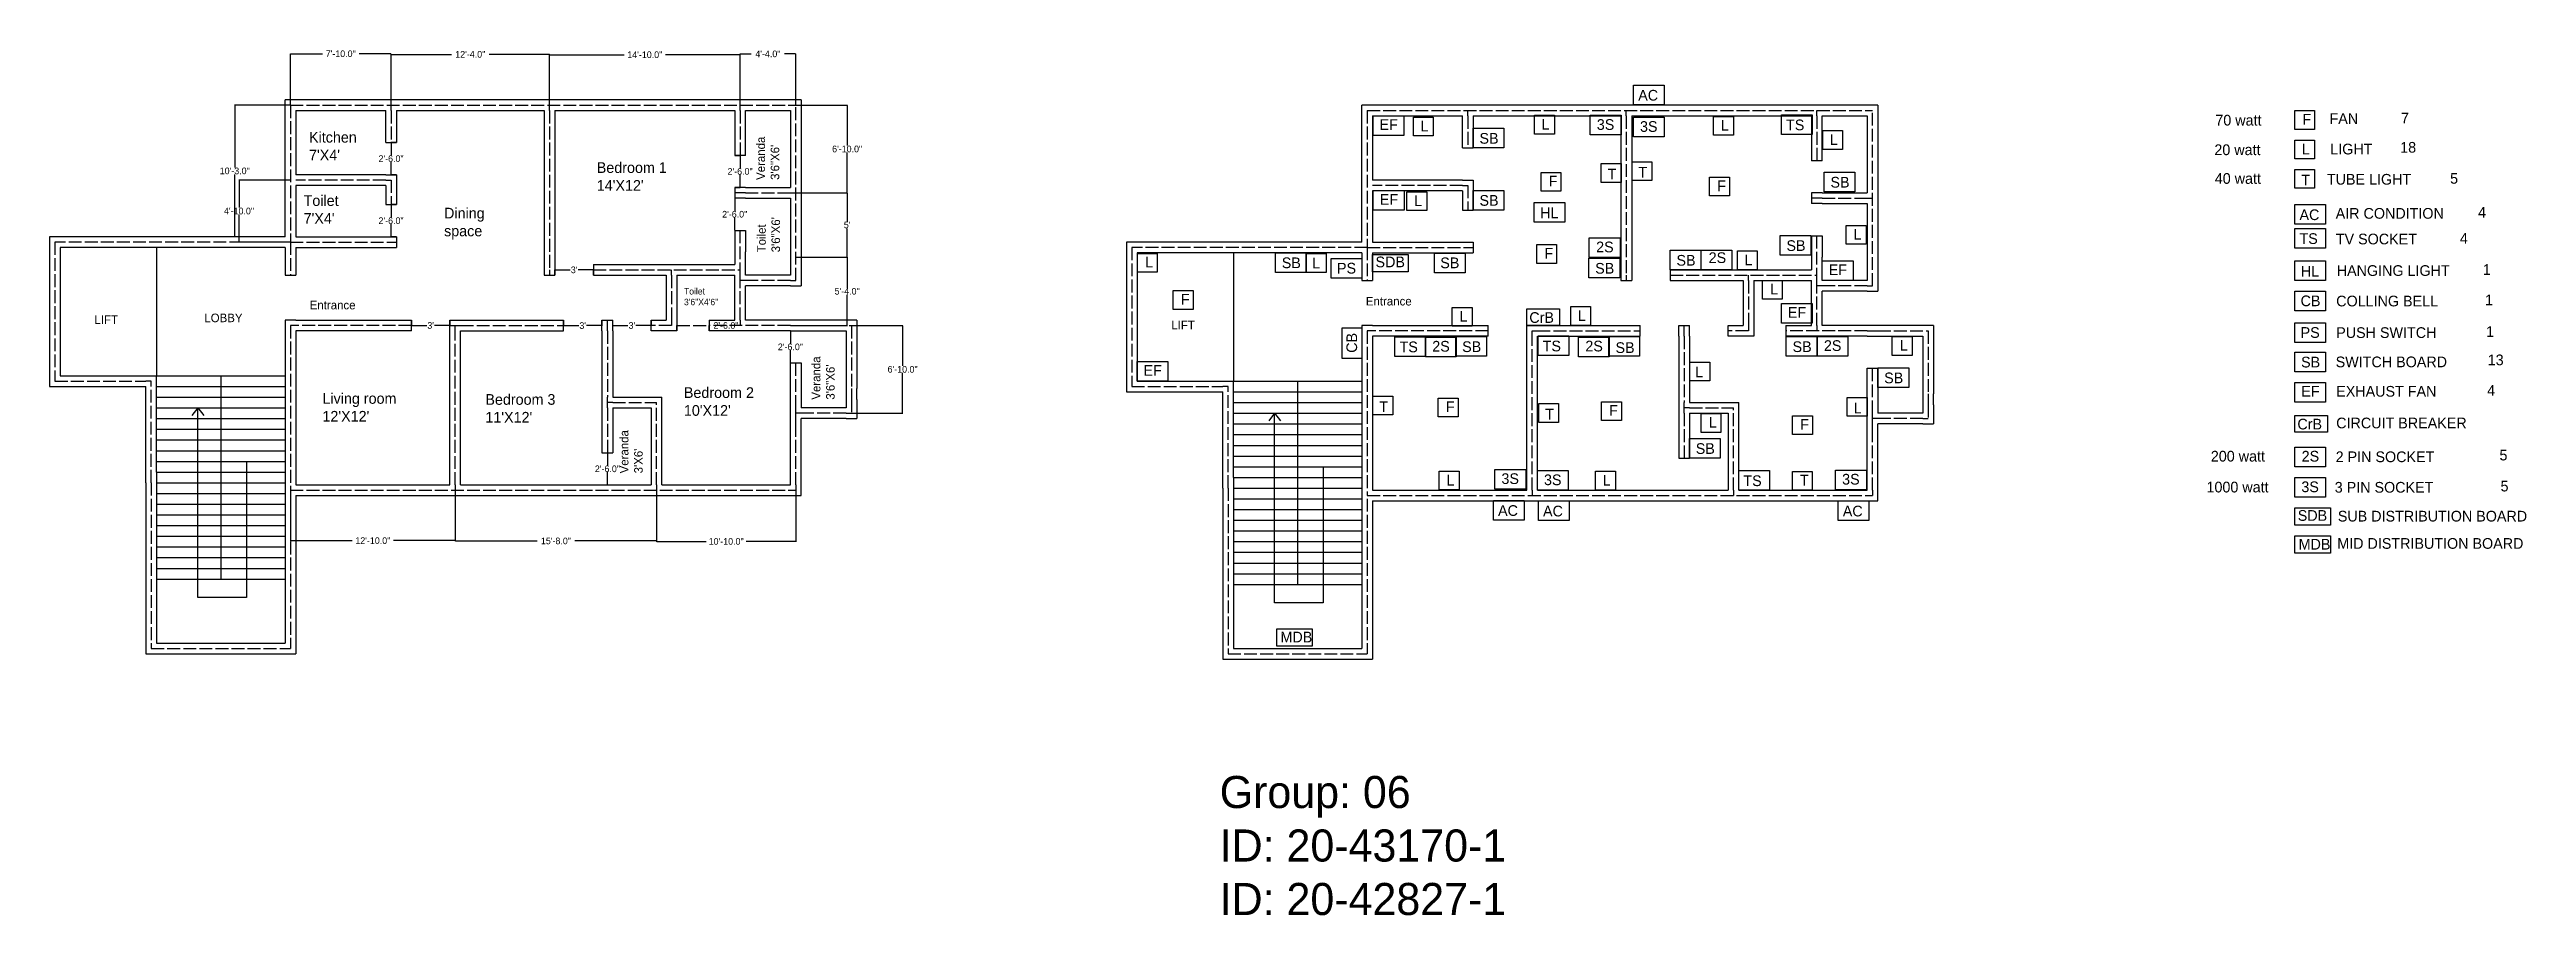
# Model space of a CAD drawing. Header units: inches. Extents: x -945 to 1369, y -99 to 710.
import ezdxf

# ---------------------------------------------------------------- set-up
doc = ezdxf.new("R2010")
doc.units = ezdxf.units.IN
doc.header["$MEASUREMENT"] = 0
doc.linetypes.add('ACAD_ISO02W100', pattern=[15, 12, -3])
doc.dimstyles.get("Standard").update_dxf_attribs({"dimtxt": 6.2, "dimasz": 0.18, "dimexe": 0.18, "dimexo": 0.0625, "dimgap": 0.09, "dimtad": 0, "dimtih": 1, "dimtoh": 1, "dimdec": 1, "dimzin": 0, "dimdsep": 46, "dimlunit": 3, "dimtxsty": 'Standard', "dimcen": 0.09, "dimadec": 0, "dimazin": 0, "dimtfac": 1, "dimtdec": 1, "dimtofl": 0, "dimtmove": 0, "dimatfit": 3, "dimfxl": 1, "dimtolj": 1, "dimtzin": 0, "dimarcsym": 0})

msp = doc.modelspace()

# ---------------------------------------------------------------- texts
at = {"attachment_point": 1}
for s, insert, char_height, width in [('AC', (538.88, 672.65), 10, 115.3167), ('70 watt', (1077.94, 649.35), 10, 115.3167), ('F', (1159.3, 650.21), 10, 115.3167), ('FAN', (1184.58, 650.86), 10, 115.3167), ('7', (1251.33, 651.36), 10, 115.3167), ("Kitchen\\P7'X4'", (-702.6, 633.4), 10, 115.3167), ('EF', (297.27, 645.29), 10, 115.3167), ('L', (335.55, 643.8), 10, 115.3167), ('SB', (390.62, 632.36), 10, 115.3167), ('L', (448.67, 645.53), 10, 115.3167), ('3S', (500.22, 645.29), 10, 115.3167), ('3S', (540.55, 643.43), 10, 115.3167), ('L', (615.96, 644.56), 10, 115.3167), ('TS', (676.97, 644.93), 10, 115.3167), ('L', (717.81, 631.24), 10, 115.3167), ("Bedroom 1\\P14'X12'", (-433.85, 605.02), 10, 115.3167), ('20 watt', (1077.03, 621.7), 10, 115.3167), ('L', (1158.81, 622.4), 10, 115.3167), ('LIGHT', (1185.27, 622.34), 10, 115.3167), ('18', (1250.61, 623.97), 10, 115.3167), ('F', (455.24, 592.46), 10, 115.3167), ('T', (510.42, 598.96), 10, 115.3167), ('T', (539.09, 600.62), 10, 115.3167), ('F', (612.74, 587.96), 10, 115.3167), ('SB', (718.43, 591.35), 10, 115.3167), ('40 watt', (1077.42, 594.86), 10, 115.3167), ('T', (1158.18, 593.39), 10, 115.3167), ('TUBE LIGHT', (1182.11, 594.09), 10, 115.3167), ('5', (1297.21, 594.95), 10, 115.3167), ("Toilet\\P7'X4'", (-707.65, 574.17), 10, 115.3167), ('Dining\\Pspace', (-576.47, 562.46), 10, 164.0717), ('EF', (297.53, 575.28), 10, 115.3167), ('L', (329.51, 573.98), 10, 115.3167), ('SB', (390.62, 574.36), 10, 115.3167), ('HL', (447.17, 562.72), 10, 115.3167), ('AC', (1156.53, 560.94), 10, 115.3167), ('AIR CONDITION', (1190.33, 562.23), 10, 126.3913), ('4', (1323.33, 563.23), 10, 115.3167), ('SB', (677.33, 532.11), 10, 115.3167), ('L', (739.85, 542.66), 10, 115.3167), ('TS', (1156.53, 538.66), 10, 115.3167), ('TV SOCKET', (1190.45, 538.26), 10, 115.3167), ('4', (1306.33, 538.86), 10, 115.3167), ('L', (78.33, 516.68), 10, 115.3167), ('SB', (205.96, 516.01), 10, 115.3167), ('L', (234.4, 515.72), 10, 115.3167), ('PS', (257.51, 510.98), 10, 115.3167), ('SDB', (293.51, 516.84), 10, 115.3167), ('SB', (354.01, 515.98), 10, 115.3167), ('F', (451.24, 524.96), 10, 115.3167), ('SB', (498.7, 510.87), 10, 115.3167), ('2S', (499.59, 530.85), 10, 115.3167), ('SB', (574.62, 518.36), 10, 115.3167), ('2S', (604.69, 520.83), 10, 115.3167), ('L', (638.24, 518.73), 10, 115.3167), ('EF', (716.83, 509.48), 10, 115.3167), ('1', (1327.83, 509.77), 10, 115.3167), ('Toilet\\P3\'6"X4\'6"', (-352.39, 487.39), 6, 115.3167), ('L', (662.09, 491.39), 10, 115.3167), ('HL', (1157.73, 508.08), 10, 115.3167), ('HANGING LIGHT', (1191.33, 508.77), 10, 125.7635), ('LOBBY', (-800.38, 463.52), 8, 115.3167), ('Entrance', (-701.97, 475.51), 8, 115.3167), ('F', (111.74, 481.96), 10, 115.3167), ('Entrance', (284.49, 479.14), 8, 115.3167), ('L', (371.85, 465.98), 10, 115.3167), ('CrB', (437.17, 464.84), 10, 115.3167), ('L', (482.47, 466.72), 10, 115.3167), ('EF', (678.68, 469.63), 10, 115.3167), ('CB', (1157.57, 480.45), 10, 115.3167), ('COLLING BELL', (1190.83, 480.27), 10, 142.9208), ('1', (1329.83, 481.27), 10, 115.3167), ('LIFT', (-902.99, 461.84), 8, 115.3167), ('LIFT', (102.76, 456.84), 8, 115.3167), ('PS', (1157.57, 450.85), 10, 115.3167), ('PUSH SWITCH ', (1190.83, 450.77), 10, 126.2305), ('1', (1330.83, 451.77), 10, 115.3167), ('TS', (315.97, 437.43), 10, 115.3167), ('2S', (346.51, 438.02), 10, 115.3167), ('SB', (374.45, 437.6), 10, 115.3167), ('TS', (449.64, 438.23), 10, 115.3167), ('2S', (489.51, 438.19), 10, 115.3167), ('SB', (517.68, 436.74), 10, 115.3167), ('SB', (683.06, 437.61), 10, 115.3167), ('2S', (712.33, 438.62), 10, 115.3167), ('L', (783.24, 438.96), 10, 115.3167), ('SB', (1158.02, 423.2), 10, 115.3167), ('SWITCH BOARD', (1190.33, 423.38), 10, 126.2305), ('13', (1332.33, 425.27), 10, 115.3167), ("Bedroom 2\\P10'X12'", (-352.46, 394.66), 10, 115.3167), ('EF', (76.83, 415.48), 10, 115.3167), ('L', (592, 414.05), 10, 115.3167), ('SB', (768.62, 408.42), 10, 115.3167), ('EF', (1158.23, 395.94), 10, 115.3167), ('EXHAUST FAN', (1190.83, 395.88), 10, 115.3167), ('4', (1331.83, 396.77), 10, 115.3167), ("Living room\\P12'X12'", (-690.07, 389.21), 10, 164.0717), ("Bedroom 3\\P11'X12'", (-537.88, 388.28), 10, 115.3167), ('T', (297.14, 381.53), 10, 115.3167), ('F', (359.24, 381.46), 10, 115.3167), ('T', (451.97, 374.53), 10, 115.3167), ('F', (511.74, 377.96), 10, 115.3167), ('L', (740.12, 380.24), 10, 115.3167), ('L', (604.74, 366.96), 10, 115.3167), ('F', (690.24, 364.96), 10, 115.3167), ('CrB', (1154.57, 365.24), 10, 115.3167), ('CIRCUIT BREAKER', (1190.83, 366.27), 10, 143.6417), ('SB', (592.62, 342.36), 10, 115.3167), ('200 watt', (1073.73, 335.23), 10, 115.3167), ('2S', (1158.57, 335.22), 10, 115.3167), ('2 PIN SOCKET', (1190.33, 334.66), 10, 115.3167), ('5', (1343.33, 336.27), 10, 115.3167), ('L', (359.72, 312.81), 10, 115.3167), ('3S', (411.14, 314.24), 10, 115.3167), ('3S', (450.88, 313.14), 10, 115.3167), ('L', (505.68, 312.78), 10, 115.3167), ('TS', (637.13, 312.29), 10, 115.3167), ('T', (690.04, 312.81), 10, 115.3167), ('3S', (729.36, 313.71), 10, 115.3167), ('1000 watt', (1069.68, 306.37), 10, 115.3167), ('3S', (1158.28, 306.6), 10, 115.3167), ('3 PIN SOCKET', (1189.45, 306.16), 10, 115.3167), ('5', (1344.33, 307.27), 10, 115.3167), ('AC', (407.97, 284.43), 10, 115.3167), ('AC', (449.97, 283.93), 10, 115.3167), ('AC', (729.97, 283.93), 10, 115.3167), ('SDB', (1154.91, 279.82), 10, 115.3167), ('SUB DISTRIBUTION BOARD ', (1192.33, 279.16), 10, 234.5484), ('MDB', (1155.72, 252.91), 10, 115.3167), ('MID DISTRIBUTION BOARD ', (1191.83, 253.66), 10, 234.5484), ('MDB', (204.76, 166.15), 10, 115.3167), ('Group: 06\\PID: 20-43170-1\\PID: 20-42827-1', (147.98, 31.29), 30, 1009.5634)]:
    msp.add_mtext(s, dxfattribs=dict(at, insert=insert, char_height=char_height, width=width))
at = {"width": 115.3167, "attachment_point": 1, "rotation": 90}
for s, insert, char_height in [('Veranda\\P3\'6"X6\'', (-284.72, 588.49), 8), ('Toilet\\P3\'6"X6\'', (-284, 520.82), 8), ('CB', (266.31, 426.9), 10), ('Veranda\\P3\'6"X6\'', (-232.98, 383.09), 8), ("Veranda\\P3'X6'", (-412.27, 314.18), 8)]:
    msp.add_mtext(s, dxfattribs=dict(at, insert=insert, char_height=char_height))

# ---------------------------------------------------------------- blocks, each defined once
blk = doc.blocks.new('*D98')
at = {"color": 0, "lineweight": -2}
for p, q in [((-720, 658.4), (-720, 706.5)), ((-719.8, 706.4), (-690.1, 706.4)), ((-626.1, 706.4), (-655.8, 706.4)), ((-626, 658.4), (-626, 706.5))]:
    blk.add_line(p, q, dxfattribs=at)
at = {"color": 0}
for points in [[(-719.8, 706.4), (-719.8, 706.3), (-720, 706.4)], [(-626.1, 706.4), (-626.1, 706.3), (-626, 706.4)]]:
    blk.add_solid(points, dxfattribs=at)
at = {"layer": 'Defpoints', "color": 0}
for p in [(-626, 706.4), (-720, 658.4), (-626, 658.4)]:
    blk.add_point(p, dxfattribs=at)
at = {"color": 0, "insert": (-673, 706.4), "char_height": 6.2, "attachment_point": 5}
blk.add_mtext('\\A1;7\'-10.0"', dxfattribs=at)
blk = doc.blocks.new('*D99')
at = {"color": 0, "lineweight": -2}
for p, q in [((-626, 658.4), (-626, 706.1)), ((-625.8, 705.9), (-569.6, 705.9)), ((-478.1, 705.9), (-534.3, 705.9)), ((-478, 658.4), (-478, 706.1))]:
    blk.add_line(p, q, dxfattribs=at)
at = {"color": 0}
for points in [[(-625.8, 706), (-625.8, 705.9), (-626, 705.9)], [(-478.1, 706), (-478.1, 705.9), (-478, 705.9)]]:
    blk.add_solid(points, dxfattribs=at)
at = {"layer": 'Defpoints', "color": 0}
for p in [(-478, 705.9), (-626, 658.4), (-478, 658.4)]:
    blk.add_point(p, dxfattribs=at)
at = {"color": 0, "insert": (-552, 705.9), "char_height": 6.2, "attachment_point": 5}
blk.add_mtext('\\A1;12\'-4.0"', dxfattribs=at)
blk = doc.blocks.new('*D100')
at = {"color": 0, "lineweight": -2}
for p, q in [((-478, 658.4), (-478, 705.7)), ((-477.8, 705.5), (-408.2, 705.5)), ((-300.1, 705.5), (-369.8, 705.5)), ((-300, 658.4), (-300, 705.7))]:
    blk.add_line(p, q, dxfattribs=at)
at = {"color": 0}
for points in [[(-477.8, 705.5), (-477.8, 705.5), (-478, 705.5)], [(-300.1, 705.5), (-300.1, 705.5), (-300, 705.5)]]:
    blk.add_solid(points, dxfattribs=at)
at = {"layer": 'Defpoints', "color": 0}
for p in [(-300, 705.5), (-478, 658.4), (-300, 658.4)]:
    blk.add_point(p, dxfattribs=at)
at = {"color": 0, "insert": (-389, 705.5), "char_height": 6.2, "attachment_point": 5}
blk.add_mtext('\\A1;14\'-10.0"', dxfattribs=at)
blk = doc.blocks.new('*D101')
at = {"color": 0, "lineweight": -2}
for p, q in [((-300, 658.4), (-300, 706.5)), ((-299.8, 706.3), (-289.6, 706.3)), ((-248.1, 706.3), (-258.4, 706.3)), ((-248, 658.4), (-248, 706.5))]:
    blk.add_line(p, q, dxfattribs=at)
at = {"color": 0}
for points in [[(-299.8, 706.3), (-299.8, 706.2), (-300, 706.3)], [(-248.1, 706.3), (-248.1, 706.2), (-248, 706.3)]]:
    blk.add_solid(points, dxfattribs=at)
at = {"layer": 'Defpoints', "color": 0}
for p in [(-248, 706.3), (-300, 658.4), (-248, 658.4)]:
    blk.add_point(p, dxfattribs=at)
at = {"color": 0, "insert": (-274, 706.3), "char_height": 6.2, "attachment_point": 5}
blk.add_mtext('\\A1;4\'-4.0"', dxfattribs=at)
blk = doc.blocks.new('*D102')
at = {"color": 0, "lineweight": -2}
for p, q in [((-247.9, 658.4), (-199.8, 658.4)), ((-200, 658.2), (-200, 620.6)), ((-200, 576.5), (-200, 614.2)), ((-247.9, 576.4), (-199.8, 576.4))]:
    blk.add_line(p, q, dxfattribs=at)
at = {"color": 0}
for points in [[(-200, 658.2), (-200, 658.2), (-200, 658.4)], [(-200, 576.5), (-200, 576.5), (-200, 576.4)]]:
    blk.add_solid(points, dxfattribs=at)
at = {"layer": 'Defpoints', "color": 0}
for p in [(-248, 658.4), (-248, 576.4), (-200, 576.4)]:
    blk.add_point(p, dxfattribs=at)
at = {"color": 0, "insert": (-200, 617.4), "char_height": 6.2, "attachment_point": 5}
blk.add_mtext('\\A1;6\'-10.0"', dxfattribs=at)
blk = doc.blocks.new('*D103')
at = {"color": 0, "lineweight": -2}
for p, q in [((-247.9, 576.4), (-199.8, 576.4)), ((-200, 576.2), (-200, 549.6)), ((-200, 516.5), (-200, 543.2)), ((-247.9, 516.4), (-199.8, 516.4))]:
    blk.add_line(p, q, dxfattribs=at)
at = {"color": 0}
for points in [[(-200.1, 576.2), (-200, 576.2), (-200, 576.4)], [(-200.1, 516.5), (-200, 516.5), (-200, 516.4)]]:
    blk.add_solid(points, dxfattribs=at)
at = {"layer": 'Defpoints', "color": 0}
for p in [(-248, 576.4), (-248, 516.4), (-200, 516.4)]:
    blk.add_point(p, dxfattribs=at)
at = {"color": 0, "insert": (-200, 546.4), "char_height": 6.2, "attachment_point": 5}
blk.add_mtext("\\A1;5'", dxfattribs=at)
blk = doc.blocks.new('*D104')
at = {"color": 0, "lineweight": -2}
for p, q in [((-247.9, 516.4), (-199.8, 516.4)), ((-200, 516.2), (-200, 487.6)), ((-200, 452.5), (-200, 481.2)), ((-247.9, 452.4), (-199.8, 452.4))]:
    blk.add_line(p, q, dxfattribs=at)
at = {"color": 0}
for points in [[(-200, 516.2), (-199.9, 516.2), (-200, 516.4)], [(-200, 452.5), (-199.9, 452.5), (-200, 452.4)]]:
    blk.add_solid(points, dxfattribs=at)
at = {"layer": 'Defpoints', "color": 0}
for p in [(-248, 516.4), (-248, 452.4), (-200, 452.4)]:
    blk.add_point(p, dxfattribs=at)
at = {"color": 0, "insert": (-200, 484.4), "char_height": 6.2, "attachment_point": 5}
blk.add_mtext('\\A1;5\'-4.0"', dxfattribs=at)
blk = doc.blocks.new('*D105')
at = {"color": 0, "lineweight": -2}
for p, q in [((-378, 298.3), (-378, 250.3)), ((-248, 298.3), (-248, 250.3)), ((-377.8, 250.5), (-331.7, 250.5)), ((-248.1, 250.5), (-294.3, 250.5))]:
    blk.add_line(p, q, dxfattribs=at)
at = {"color": 0}
for points in [[(-377.8, 250.5), (-377.8, 250.4), (-378, 250.5)], [(-248.1, 250.5), (-248.1, 250.4), (-248, 250.5)]]:
    blk.add_solid(points, dxfattribs=at)
at = {"layer": 'Defpoints', "color": 0}
for p in [(-378, 298.4), (-248, 298.4), (-378, 250.5)]:
    blk.add_point(p, dxfattribs=at)
at = {"color": 0, "insert": (-313, 250.5), "char_height": 6.2, "attachment_point": 5}
blk.add_mtext('\\A1;10\'-10.0"', dxfattribs=at)
blk = doc.blocks.new('*D106')
at = {"color": 0, "lineweight": -2}
for p, q in [((-566, 298.3), (-566, 250.8)), ((-378, 298.3), (-378, 250.8)), ((-565.8, 251), (-489.6, 251)), ((-378.1, 251), (-454.3, 251))]:
    blk.add_line(p, q, dxfattribs=at)
at = {"color": 0}
for points in [[(-565.8, 251), (-565.8, 250.9), (-566, 251)], [(-378.1, 251), (-378.1, 250.9), (-378, 251)]]:
    blk.add_solid(points, dxfattribs=at)
at = {"layer": 'Defpoints', "color": 0}
for p in [(-566, 298.4), (-378, 298.4), (-566, 251)]:
    blk.add_point(p, dxfattribs=at)
at = {"color": 0, "insert": (-472, 251), "char_height": 6.2, "attachment_point": 5}
blk.add_mtext('\\A1;15\'-8.0"', dxfattribs=at)
blk = doc.blocks.new('*D107')
at = {"color": 0, "lineweight": -2}
for p, q in [((-720, 298.3), (-720, 251.1)), ((-566, 298.3), (-566, 251.1)), ((-719.8, 251.3), (-662.2, 251.3)), ((-566.1, 251.3), (-623.8, 251.3))]:
    blk.add_line(p, q, dxfattribs=at)
at = {"color": 0}
for points in [[(-719.8, 251.3), (-719.8, 251.3), (-720, 251.3)], [(-566.1, 251.3), (-566.1, 251.3), (-566, 251.3)]]:
    blk.add_solid(points, dxfattribs=at)
at = {"layer": 'Defpoints', "color": 0}
for p in [(-720, 298.4), (-566, 298.4), (-720, 251.3)]:
    blk.add_point(p, dxfattribs=at)
at = {"color": 0, "insert": (-643, 251.3), "char_height": 6.2, "attachment_point": 5}
blk.add_mtext('\\A1;12\'-10.0"', dxfattribs=at)
blk = doc.blocks.new('*D108')
at = {"color": 0, "lineweight": -2}
for p, q in [((-607, 457.3), (-607, 452.2)), ((-606.8, 452.4), (-592.7, 452.4)), ((-571.1, 452.4), (-585.3, 452.4)), ((-571, 457.3), (-571, 452.2))]:
    blk.add_line(p, q, dxfattribs=at)
at = {"color": 0}
for points in [[(-606.8, 452.4), (-606.8, 452.3), (-607, 452.4)], [(-571.1, 452.4), (-571.1, 452.3), (-571, 452.4)]]:
    blk.add_solid(points, dxfattribs=at)
at = {"layer": 'Defpoints', "color": 0}
for p in [(-607, 457.4), (-571, 457.4), (-571, 452.4)]:
    blk.add_point(p, dxfattribs=at)
at = {"color": 0, "insert": (-589, 452.4), "char_height": 6.2, "attachment_point": 5}
blk.add_mtext("\\A1;3'", dxfattribs=at)
blk = doc.blocks.new('*D109')
at = {"color": 0, "lineweight": -2}
for p, q in [((-465, 457.3), (-465, 452.1)), ((-464.8, 452.3), (-450.7, 452.3)), ((-429.1, 452.3), (-443.3, 452.3)), ((-429, 457.3), (-429, 452.1))]:
    blk.add_line(p, q, dxfattribs=at)
at = {"color": 0}
for points in [[(-464.8, 452.3), (-464.8, 452.3), (-465, 452.3)], [(-429.1, 452.3), (-429.1, 452.3), (-429, 452.3)]]:
    blk.add_solid(points, dxfattribs=at)
at = {"layer": 'Defpoints', "color": 0}
for p in [(-465, 457.4), (-429, 457.4), (-429, 452.3)]:
    blk.add_point(p, dxfattribs=at)
at = {"color": 0, "insert": (-447, 452.3), "char_height": 6.2, "attachment_point": 5}
blk.add_mtext("\\A1;3'", dxfattribs=at)
blk = doc.blocks.new('*D110')
at = {"color": 0, "lineweight": -2}
for p, q in [((-419, 457.3), (-419, 452.2)), ((-418.8, 452.4), (-404.7, 452.4)), ((-383.1, 452.4), (-397.3, 452.4)), ((-383, 457.3), (-383, 452.2))]:
    blk.add_line(p, q, dxfattribs=at)
at = {"color": 0}
for points in [[(-418.8, 452.4), (-418.8, 452.3), (-419, 452.4)], [(-383.1, 452.4), (-383.1, 452.3), (-383, 452.4)]]:
    blk.add_solid(points, dxfattribs=at)
at = {"layer": 'Defpoints', "color": 0}
for p in [(-419, 457.4), (-383, 457.4), (-383, 452.4)]:
    blk.add_point(p, dxfattribs=at)
at = {"color": 0, "insert": (-401, 452.4), "char_height": 6.2, "attachment_point": 5}
blk.add_mtext("\\A1;3'", dxfattribs=at)
blk = doc.blocks.new('*D111')
at = {"color": 0, "lineweight": -2}
for p, q in [((-428.9, 333.4), (-423.7, 333.4)), ((-423.9, 333.2), (-423.9, 321.6)), ((-428.9, 303.4), (-423.7, 303.4)), ((-423.9, 303.5), (-423.9, 315.2))]:
    blk.add_line(p, q, dxfattribs=at)
at = {"color": 0}
for points in [[(-423.9, 333.2), (-423.9, 333.2), (-423.9, 333.4)], [(-423.9, 303.5), (-423.9, 303.5), (-423.9, 303.4)]]:
    blk.add_solid(points, dxfattribs=at)
at = {"layer": 'Defpoints', "color": 0}
for p in [(-429, 333.4), (-429, 303.4), (-423.9, 303.4)]:
    blk.add_point(p, dxfattribs=at)
at = {"color": 0, "insert": (-423.9, 318.4), "char_height": 6.2, "attachment_point": 5}
blk.add_mtext('\\A1;2\'-6.0"', dxfattribs=at)
blk = doc.blocks.new('*D112')
at = {"color": 0, "lineweight": -2}
for p, q in [((-473, 499.4), (-473, 504.5)), ((-472.8, 504.4), (-458.7, 504.4)), ((-437.1, 504.4), (-451.3, 504.4)), ((-437, 499.4), (-437, 504.5))]:
    blk.add_line(p, q, dxfattribs=at)
at = {"color": 0}
for points in [[(-472.8, 504.4), (-472.8, 504.3), (-473, 504.4)], [(-437.1, 504.4), (-437.1, 504.3), (-437, 504.4)]]:
    blk.add_solid(points, dxfattribs=at)
at = {"layer": 'Defpoints', "color": 0}
for p in [(-473, 499.4), (-437, 504.4), (-437, 499.4)]:
    blk.add_point(p, dxfattribs=at)
at = {"color": 0, "insert": (-455, 504.4), "char_height": 6.2, "attachment_point": 5}
blk.add_mtext("\\A1;3'", dxfattribs=at)
blk = doc.blocks.new('*D113')
at = {"color": 0, "lineweight": -2}
for p, q in [((-304.9, 611.4), (-299.8, 611.4)), ((-300, 611.2), (-300, 599.6)), ((-304.9, 581.4), (-299.8, 581.4)), ((-300, 581.5), (-300, 593.2))]:
    blk.add_line(p, q, dxfattribs=at)
at = {"color": 0}
for points in [[(-300, 611.2), (-299.9, 611.2), (-300, 611.4)], [(-300, 581.5), (-299.9, 581.5), (-300, 581.4)]]:
    blk.add_solid(points, dxfattribs=at)
at = {"layer": 'Defpoints', "color": 0}
for p in [(-305, 611.4), (-300, 611.4), (-305, 581.4)]:
    blk.add_point(p, dxfattribs=at)
at = {"color": 0, "insert": (-300, 596.4), "char_height": 6.2, "attachment_point": 5}
blk.add_mtext('\\A1;2\'-6.0"', dxfattribs=at)
blk = doc.blocks.new('*D114')
at = {"color": 0, "lineweight": -2}
for p, q in [((-621, 623.4), (-626.1, 623.4)), ((-626, 623.2), (-626, 611.6)), ((-626, 593.5), (-626, 605.2)), ((-621, 593.4), (-626.1, 593.4))]:
    blk.add_line(p, q, dxfattribs=at)
at = {"color": 0}
for points in [[(-626, 623.2), (-625.9, 623.2), (-626, 623.4)], [(-626, 593.5), (-625.9, 593.5), (-626, 593.4)]]:
    blk.add_solid(points, dxfattribs=at)
at = {"layer": 'Defpoints', "color": 0}
for p in [(-626, 623.4), (-621, 623.4), (-621, 593.4)]:
    blk.add_point(p, dxfattribs=at)
at = {"color": 0, "insert": (-626, 608.4), "char_height": 6.2, "attachment_point": 5}
blk.add_mtext('\\A1;2\'-6.0"', dxfattribs=at)
blk = doc.blocks.new('*D115')
at = {"color": 0, "lineweight": -2}
for p, q in [((-621, 565.4), (-626.1, 565.4)), ((-626, 565.2), (-626, 553.6)), ((-621, 535.4), (-626.1, 535.4)), ((-626, 535.5), (-626, 547.2))]:
    blk.add_line(p, q, dxfattribs=at)
at = {"color": 0}
for points in [[(-626, 565.2), (-625.9, 565.2), (-626, 565.4)], [(-626, 535.5), (-625.9, 535.5), (-626, 535.4)]]:
    blk.add_solid(points, dxfattribs=at)
at = {"layer": 'Defpoints', "color": 0}
for p in [(-626, 565.4), (-621, 565.4), (-621, 535.4)]:
    blk.add_point(p, dxfattribs=at)
at = {"color": 0, "insert": (-626, 550.4), "char_height": 6.2, "attachment_point": 5}
blk.add_mtext('\\A1;2\'-6.0"', dxfattribs=at)
blk = doc.blocks.new('*D116')
at = {"color": 0, "linetype": 'ACAD_ISO02W100', "lineweight": -2}
for p, q in [((-305, 571.4), (-305.1, 571.4)), ((-305, 571.2), (-305, 559.6)), ((-305, 541.4), (-305.1, 541.4)), ((-305, 541.5), (-305, 553.2))]:
    blk.add_line(p, q, dxfattribs=at)
at = {"color": 0, "linetype": 'ACAD_ISO02W100'}
for points in [[(-305, 571.2), (-304.9, 571.2), (-305, 571.4)], [(-305, 541.5), (-304.9, 541.5), (-305, 541.4)]]:
    blk.add_solid(points, dxfattribs=at)
at = {"layer": 'Defpoints', "color": 0, "linetype": 'ACAD_ISO02W100'}
for p in [(-305, 571.4), (-305, 571.4), (-305, 541.4)]:
    blk.add_point(p, dxfattribs=at)
at = {"color": 0, "linetype": 'ACAD_ISO02W100', "insert": (-305, 556.4), "char_height": 6.2, "attachment_point": 5}
blk.add_mtext('\\A1;2\'-6.0"', dxfattribs=at)
blk = doc.blocks.new('*D117')
at = {"color": 0, "linetype": 'ACAD_ISO02W100', "lineweight": -2}
for p, q in [((-359, 447.4), (-359, 452.5)), ((-358.8, 452.4), (-329.1, 452.4)), ((-329, 447.4), (-329, 452.5)), ((-329, 452.4), (-328.8, 452.4))]:
    blk.add_line(p, q, dxfattribs=at)
at = {"color": 0, "linetype": 'ACAD_ISO02W100'}
for points in [[(-358.8, 452.4), (-358.8, 452.3), (-359, 452.4)], [(-329.1, 452.4), (-329.1, 452.3), (-329, 452.4)]]:
    blk.add_solid(points, dxfattribs=at)
at = {"layer": 'Defpoints', "color": 0, "linetype": 'ACAD_ISO02W100'}
for p in [(-359, 447.4), (-329, 452.4), (-329, 447.4)]:
    blk.add_point(p, dxfattribs=at)
at = {"color": 0, "linetype": 'ACAD_ISO02W100', "insert": (-313.2, 452.4), "char_height": 6.2, "attachment_point": 5}
blk.add_mtext('\\A1;2\'-6.0"', dxfattribs=at)
blk = doc.blocks.new('*D118')
at = {"color": 0, "lineweight": -2}
for p, q in [((-253, 447.4), (-253.1, 447.4)), ((-253, 447.2), (-253, 435.6)), ((-253, 417.4), (-253.1, 417.4)), ((-253, 417.5), (-253, 429.2))]:
    blk.add_line(p, q, dxfattribs=at)
at = {"color": 0}
for points in [[(-253, 447.2), (-252.9, 447.2), (-253, 447.4)], [(-253, 417.5), (-252.9, 417.5), (-253, 417.4)]]:
    blk.add_solid(points, dxfattribs=at)
at = {"layer": 'Defpoints', "color": 0}
for p in [(-253, 447.4), (-253, 447.4), (-253, 417.4)]:
    blk.add_point(p, dxfattribs=at)
at = {"color": 0, "insert": (-253, 432.4), "char_height": 6.2, "attachment_point": 5}
blk.add_mtext('\\A1;2\'-6.0"', dxfattribs=at)
blk = doc.blocks.new('*D119')
at = {"color": 0, "lineweight": -2}
for p, q in [((-195.9, 452.4), (-148, 452.4)), ((-148.2, 452.2), (-148.2, 414.6)), ((-148.2, 370.5), (-148.2, 408.2)), ((-195.9, 370.4), (-148, 370.4))]:
    blk.add_line(p, q, dxfattribs=at)
at = {"color": 0}
for points in [[(-148.3, 452.2), (-148.2, 452.2), (-148.2, 452.4)], [(-148.3, 370.5), (-148.2, 370.5), (-148.2, 370.4)]]:
    blk.add_solid(points, dxfattribs=at)
at = {"layer": 'Defpoints', "color": 0}
for p in [(-196, 452.4), (-196, 370.4), (-148.2, 370.4)]:
    blk.add_point(p, dxfattribs=at)
at = {"color": 0, "insert": (-148.2, 411.4), "char_height": 6.2, "attachment_point": 5}
blk.add_mtext('\\A1;6\'-10.0"', dxfattribs=at)
blk = doc.blocks.new('*D120')
at = {"color": 0, "lineweight": -2}
for p, q in [((-720, 658.4), (-772.2, 658.4)), ((-772, 658.2), (-772, 600.1)), ((-772, 535.5), (-772, 593.7)), ((-725, 535.4), (-772.2, 535.4))]:
    blk.add_line(p, q, dxfattribs=at)
at = {"color": 0}
for points in [[(-772, 658.2), (-772, 658.2), (-772, 658.4)], [(-772, 535.5), (-772, 535.5), (-772, 535.4)]]:
    blk.add_solid(points, dxfattribs=at)
at = {"layer": 'Defpoints', "color": 0}
for p in [(-720, 658.4), (-772, 535.4), (-725, 535.4)]:
    blk.add_point(p, dxfattribs=at)
at = {"color": 0, "insert": (-772, 596.9), "char_height": 6.2, "attachment_point": 5}
blk.add_mtext('\\A1;10\'-3.0"', dxfattribs=at)
blk = doc.blocks.new('*D121')
at = {"color": 0, "lineweight": -2}
for p, q in [((-720, 588.4), (-768.1, 588.4)), ((-768, 588.2), (-768, 562.6)), ((-768, 530.5), (-768, 556.2)), ((-720, 530.4), (-768.1, 530.4))]:
    blk.add_line(p, q, dxfattribs=at)
at = {"color": 0}
for points in [[(-768, 588.2), (-767.9, 588.2), (-768, 588.4)], [(-768, 530.5), (-767.9, 530.5), (-768, 530.4)]]:
    blk.add_solid(points, dxfattribs=at)
at = {"layer": 'Defpoints', "color": 0}
for p in [(-720, 588.4), (-768, 530.4), (-720, 530.4)]:
    blk.add_point(p, dxfattribs=at)
at = {"color": 0, "insert": (-768, 559.4), "char_height": 6.2, "attachment_point": 5}
blk.add_mtext('\\A1;4\'-10.0"', dxfattribs=at)

# ---------------------------------------------------------------- dimensions: what is measured, and where the dimension line sits
for base, p1, p2, picture, middle in [((-625.97, 706.36), (-719.97, 658.37), (-625.97, 658.37), '*D98', (-672.97, 706.36)), ((-477.97, 705.94), (-625.97, 658.37), (-477.97, 658.37), '*D99', (-551.97, 705.94)), ((-299.97, 705.5), (-477.97, 658.37), (-299.97, 658.37), '*D100', (-388.97, 705.5)), ((-247.97, 706.28), (-299.97, 658.37), (-247.97, 658.37), '*D101', (-273.97, 706.28)), ((-436.97, 504.37), (-472.97, 499.37), (-436.97, 499.37), '*D112', (-454.97, 504.37)), ((-570.97, 452.37), (-606.97, 457.37), (-570.97, 457.37), '*D108', (-588.97, 452.37)), ((-428.97, 452.29), (-464.97, 457.37), (-428.97, 457.37), '*D109', (-446.97, 452.29)), ((-382.97, 452.37), (-418.97, 457.37), (-382.97, 457.37), '*D110', (-400.97, 452.37)), ((-719.97, 251.32), (-565.97, 298.37), (-719.97, 298.37), '*D107', (-642.97, 251.32)), ((-565.97, 250.96), (-377.97, 298.37), (-565.97, 298.37), '*D106', (-471.97, 250.96)), ((-377.97, 250.46), (-247.97, 298.37), (-377.97, 298.37), '*D105', (-312.97, 250.46))]:
    dim = msp.add_linear_dim(base=base, p1=p1, p2=p2, dimstyle='Standard')
    dim.commit()
    dim.dimension.update_dxf_attribs({"geometry": picture, "text_midpoint": middle})
for base, p1, p2, picture, middle in [((-771.98, 535.37), (-719.97, 658.37), (-724.97, 535.37), '*D120', (-771.98, 596.87)), ((-199.99, 576.37), (-247.97, 658.37), (-247.97, 576.37), '*D102', (-199.99, 617.37)), ((-625.97, 623.37), (-620.97, 593.37), (-620.97, 623.37), '*D114', (-625.97, 608.37)), ((-299.97, 611.37), (-304.97, 581.37), (-304.97, 611.37), '*D113', (-299.97, 596.37)), ((-767.97, 530.37), (-719.97, 588.37), (-719.97, 530.37), '*D121', (-767.97, 559.37)), ((-625.97, 565.37), (-620.97, 535.37), (-620.97, 565.37), '*D115', (-625.97, 550.37)), ((-200.02, 516.37), (-247.97, 576.37), (-247.97, 516.37), '*D103', (-200.02, 546.37)), ((-199.97, 452.37), (-247.97, 516.37), (-247.97, 452.37), '*D104', (-199.97, 484.37)), ((-252.97, 447.37), (-252.97, 417.37), (-252.97, 447.37), '*D118', (-252.97, 432.37)), ((-148.22, 370.37), (-195.97, 452.37), (-195.97, 370.37), '*D119', (-148.22, 411.37)), ((-423.9, 303.37), (-428.97, 333.37), (-428.97, 303.37), '*D111', (-423.9, 318.37))]:
    dim = msp.add_linear_dim(base=base, p1=p1, p2=p2, angle=90, dimstyle='Standard')
    dim.commit()
    dim.dimension.update_dxf_attribs({"geometry": picture, "text_midpoint": middle})
at = {"linetype": 'ACAD_ISO02W100'}
dim = msp.add_linear_dim(base=(-304.97, 571.37), p1=(-304.97, 541.37), p2=(-304.97, 571.37), angle=90, dimstyle='Standard', dxfattribs=at)
dim.commit()
dim.dimension.update_dxf_attribs({"geometry": '*D116', "text_midpoint": (-304.97, 556.37)})
dim = msp.add_linear_dim(base=(-328.97, 452.37), p1=(-358.97, 447.37), p2=(-328.97, 447.37), dimstyle='Standard', dxfattribs=at)
dim.commit()
dim.dimension.update_dxf_attribs({"geometry": '*D117', "text_midpoint": (-313.2, 452.37)})

# ---------------------------------------------------------------- linework, layer by layer
for p, q in [((-714.97, 663.37), (-724.97, 663.37)), ((-724.97, 535.37), (-724.97, 663.37)), ((-242.97, 663.37), (-714.97, 663.37)), ((-714.97, 653.37), (-630.97, 653.37)), ((-714.97, 653.37), (-714.97, 593.37)), ((-630.97, 623.37), (-630.97, 653.37)), ((-625.97, 653.37), (-625.97, 658.37)), ((-620.97, 653.37), (-482.97, 653.37)), ((-620.97, 653.37), (-620.97, 623.37)), ((-482.97, 653.37), (-482.97, 499.37)), ((-472.97, 653.37), (-472.97, 509.37)), ((-472.97, 653.37), (-304.97, 653.37)), ((-304.97, 653.37), (-304.97, 611.37)), ((-294.97, 611.37), (-294.97, 653.37)), ((-294.97, 653.37), (-252.97, 653.37)), ((-252.97, 653.37), (-252.97, 581.37)), ((-242.97, 663.37), (-242.97, 499.37)), ((290.78, 658.37), (280.78, 658.37)), ((280.78, 530.37), (280.78, 658.37)), ((762.78, 658.37), (290.78, 658.37)), ((290.78, 648.37), (374.78, 648.37)), ((290.78, 648.37), (290.78, 588.37)), ((374.78, 618.37), (374.78, 648.37)), ((379.78, 648.37), (379.78, 653.37)), ((384.78, 648.37), (522.78, 648.37)), ((384.78, 648.37), (384.78, 618.37)), ((522.78, 648.37), (522.78, 494.37)), ((532.78, 648.37), (532.78, 504.37)), ((532.78, 648.37), (700.78, 648.37)), ((700.78, 648.37), (700.78, 606.37)), ((710.78, 606.37), (710.78, 648.37)), ((710.78, 648.37), (752.78, 648.37)), ((752.78, 648.37), (752.78, 576.37)), ((762.78, 658.37), (762.78, 494.37)), ((-630.97, 623.37), (-620.97, 623.37)), ((-294.97, 611.37), (-304.97, 611.37)), ((374.78, 618.37), (384.78, 618.37)), ((710.78, 606.37), (700.78, 606.37)), ((-630.97, 593.37), (-714.97, 593.37)), ((-630.97, 583.37), (-714.97, 583.37)), ((-714.97, 583.37), (-714.97, 535.37)), ((-630.97, 593.37), (-620.97, 593.37)), ((-630.97, 583.37), (-630.97, 565.37)), ((-620.97, 593.37), (-620.97, 565.37)), ((-304.97, 581.37), (-304.97, 571.37)), ((-294.97, 581.37), (-304.97, 581.37)), ((-294.97, 581.37), (-252.97, 581.37)), ((374.78, 588.37), (290.78, 588.37)), ((374.78, 588.37), (384.78, 588.37)), ((384.78, 588.37), (384.78, 560.37)), ((-630.97, 565.37), (-620.97, 565.37)), ((-294.97, 571.37), (-304.97, 571.37)), ((-294.97, 576.37), (-299.97, 576.37)), ((-294.97, 571.37), (-252.97, 571.37)), ((-252.97, 576.37), (-247.97, 576.37)), ((-252.97, 571.37), (-252.97, 499.37)), ((374.78, 578.37), (290.78, 578.37)), ((290.78, 578.37), (290.78, 530.37)), ((374.78, 578.37), (374.78, 560.37)), ((374.78, 560.37), (384.78, 560.37)), ((700.78, 576.37), (700.78, 566.37)), ((710.78, 576.37), (700.78, 576.37)), ((710.78, 566.37), (700.78, 566.37)), ((710.78, 571.37), (705.78, 571.37)), ((710.78, 576.37), (752.78, 576.37)), ((710.78, 566.37), (752.78, 566.37)), ((752.78, 571.37), (757.78, 571.37)), ((752.78, 566.37), (752.78, 494.37)), ((-844.97, 535.37), (-944.97, 535.37)), ((-944.97, 535.37), (-944.97, 395.37)), ((-724.97, 535.37), (-844.97, 535.37)), ((-714.97, 535.37), (-630.97, 535.37)), ((-630.97, 535.37), (-620.97, 535.37)), ((-620.97, 535.37), (-620.97, 525.37)), ((-304.97, 541.37), (-304.97, 521.37)), ((-304.97, 541.37), (-294.97, 541.37)), ((-294.97, 541.37), (-294.97, 521.37)), ((700.78, 536.37), (700.78, 516.37)), ((700.78, 536.37), (710.78, 536.37)), ((710.78, 536.37), (710.78, 516.37)), ((-844.97, 525.37), (-934.97, 525.37)), ((-934.97, 525.37), (-934.97, 405.37)), ((-724.97, 525.37), (-844.97, 525.37)), ((-844.97, 525.37), (-844.97, 405.37)), ((-724.97, 525.37), (-724.97, 499.37)), ((-714.97, 525.37), (-620.97, 525.37)), ((-714.97, 525.37), (-714.97, 499.37)), ((-472.97, 509.37), (-472.97, 499.37)), ((-436.97, 509.37), (-304.97, 509.37)), ((-436.97, 509.37), (-436.97, 499.37)), ((-304.97, 521.37), (-304.97, 509.37)), ((-294.97, 511.37), (-294.97, 521.37)), ((-294.97, 499.37), (-294.97, 511.37)), ((160.78, 530.37), (60.78, 530.37)), ((60.78, 530.37), (60.78, 390.37)), ((160.78, 520.37), (70.78, 520.37)), ((70.78, 520.37), (70.78, 400.37)), ((280.78, 530.37), (160.78, 530.37)), ((280.78, 520.37), (160.78, 520.37)), ((160.78, 520.37), (160.78, 400.37)), ((280.78, 520.37), (280.78, 494.37)), ((290.78, 530.37), (374.78, 530.37)), ((290.78, 520.37), (384.78, 520.37)), ((290.78, 520.37), (290.78, 494.37)), ((374.78, 530.37), (384.78, 530.37)), ((384.78, 530.37), (384.78, 520.37)), ((700.78, 516.37), (700.78, 504.37)), ((710.78, 506.37), (710.78, 516.37)), ((-724.97, 499.37), (-714.97, 499.37)), ((-482.97, 499.37), (-472.97, 499.37)), ((-477.97, 504.37), (-477.97, 499.37)), ((-436.97, 499.37), (-368.97, 499.37)), ((-368.97, 499.37), (-368.97, 457.37)), ((-363.97, 499.37), (-363.97, 504.37)), ((-358.97, 499.37), (-304.97, 499.37)), ((-358.97, 499.37), (-358.97, 457.37)), ((-304.97, 457.37), (-304.97, 499.37)), ((-252.97, 499.37), (-294.97, 499.37)), ((-294.97, 457.37), (-294.97, 489.37)), ((-252.97, 489.37), (-294.97, 489.37)), ((-252.97, 489.37), (-242.97, 489.37)), ((-242.97, 499.37), (-242.97, 489.37)), ((280.78, 494.37), (290.78, 494.37)), ((522.78, 494.37), (532.78, 494.37)), ((527.78, 499.37), (527.78, 494.37)), ((532.78, 504.37), (532.78, 494.37)), ((568.78, 504.37), (700.78, 504.37)), ((568.78, 504.37), (568.78, 494.37)), ((568.78, 494.37), (636.78, 494.37)), ((636.78, 494.37), (636.78, 452.37)), ((641.78, 494.37), (641.78, 499.37)), ((646.78, 494.37), (700.78, 494.37)), ((646.78, 494.37), (646.78, 452.37)), ((700.78, 452.37), (700.78, 494.37)), ((710.78, 494.37), (710.78, 506.37)), ((752.78, 494.37), (710.78, 494.37)), ((762.78, 494.37), (762.78, 484.37)), ((710.78, 452.37), (710.78, 484.37)), ((752.78, 484.37), (710.78, 484.37)), ((752.78, 484.37), (762.78, 484.37)), ((-724.97, 457.37), (-724.97, 325.37)), ((-714.97, 457.37), (-724.97, 457.37)), ((-714.97, 457.37), (-606.97, 457.37)), ((-714.97, 447.37), (-714.97, 303.37)), ((-606.97, 447.37), (-714.97, 447.37)), ((-606.97, 447.37), (-606.97, 457.37)), ((-570.97, 457.37), (-464.97, 457.37)), ((-570.97, 447.37), (-570.97, 457.37)), ((-570.97, 303.37), (-570.97, 447.37)), ((-560.97, 303.37), (-560.97, 447.37)), ((-560.97, 447.37), (-464.97, 447.37)), ((-464.97, 447.37), (-464.97, 457.37)), ((-428.97, 457.37), (-418.97, 457.37)), ((-428.97, 447.37), (-428.97, 457.37)), ((-428.97, 447.37), (-428.97, 333.37)), ((-418.97, 447.37), (-418.97, 457.37)), ((-418.97, 447.37), (-418.97, 385.37)), ((-382.97, 457.37), (-368.97, 457.37)), ((-382.97, 447.37), (-382.97, 457.37)), ((-358.97, 447.37), (-382.97, 447.37)), ((-358.97, 457.37), (-358.97, 447.37)), ((-328.97, 457.37), (-304.97, 457.37)), ((-328.97, 457.37), (-328.97, 447.37)), ((-252.97, 447.37), (-328.97, 447.37)), ((-190.97, 457.37), (-294.97, 457.37)), ((-252.97, 447.37), (-242.97, 447.37)), ((-242.97, 447.37), (-200.97, 447.37)), ((-200.97, 447.37), (-200.97, 375.37)), ((-190.97, 457.37), (-190.97, 393.37)), ((280.78, 452.37), (280.78, 320.37)), ((290.78, 452.37), (280.78, 452.37)), ((290.78, 452.37), (398.78, 452.37)), ((290.78, 442.37), (290.78, 298.37)), ((398.78, 442.37), (290.78, 442.37)), ((398.78, 442.37), (398.78, 452.37)), ((434.78, 452.37), (540.78, 452.37)), ((434.78, 442.37), (434.78, 452.37)), ((434.78, 298.37), (434.78, 442.37)), ((444.78, 298.37), (444.78, 442.37)), ((444.78, 442.37), (540.78, 442.37)), ((540.78, 442.37), (540.78, 452.37)), ((576.78, 452.37), (586.78, 452.37)), ((576.78, 442.37), (576.78, 452.37)), ((576.78, 442.37), (576.78, 328.37)), ((586.78, 442.37), (586.78, 452.37)), ((586.78, 442.37), (586.78, 380.37)), ((622.78, 452.37), (636.78, 452.37)), ((622.78, 442.37), (622.78, 452.37)), ((646.78, 442.37), (622.78, 442.37)), ((646.78, 452.37), (646.78, 442.37)), ((676.78, 452.37), (700.78, 452.37)), ((676.78, 452.37), (676.78, 442.37)), ((752.78, 442.37), (676.78, 442.37)), ((814.78, 452.37), (710.78, 452.37)), ((752.78, 442.37), (762.78, 442.37)), ((762.78, 442.37), (804.78, 442.37)), ((804.78, 442.37), (804.78, 370.37)), ((814.78, 452.37), (814.78, 388.37)), ((-252.97, 375.37), (-252.97, 417.37)), ((-242.97, 417.37), (-242.97, 375.37)), ((-944.97, 395.37), (-854.97, 395.37)), ((-934.97, 405.37), (-854.97, 405.37)), ((-854.97, 405.37), (-844.97, 405.37)), ((-854.97, 305.37), (-854.97, 395.37)), ((-844.97, 405.37), (-724.97, 405.37)), ((-844.97, 315.37), (-844.97, 405.37)), ((-844.97, 395.37), (-724.97, 395.37)), ((-784.97, 405.37), (-784.97, 215.37)), ((-190.97, 383.37), (-190.97, 393.37)), ((70.78, 400.37), (150.78, 400.37)), ((150.78, 400.37), (160.78, 400.37)), ((160.78, 400.37), (280.78, 400.37)), ((160.78, 310.37), (160.78, 400.37)), ((220.78, 400.37), (220.78, 210.37)), ((752.78, 370.37), (752.78, 412.37)), ((762.78, 412.37), (762.78, 370.37)), ((-844.97, 385.37), (-724.97, 385.37)), ((-844.97, 375.37), (-724.97, 375.37)), ((-806.53, 375.37), (-812, 368.37)), ((-806.53, 335.37), (-806.53, 375.37)), ((-806.53, 375.37), (-800.99, 368.37)), ((-418.97, 385.37), (-382.97, 385.37)), ((-418.97, 375.37), (-418.97, 333.37)), ((-418.97, 375.37), (-382.97, 375.37)), ((-382.97, 385.37), (-372.97, 385.37)), ((-382.97, 380.37), (-377.97, 380.37)), ((-382.97, 375.37), (-382.97, 303.37)), ((-372.97, 303.37), (-372.97, 385.37)), ((-252.97, 365.37), (-252.97, 375.37)), ((-200.97, 375.37), (-242.97, 375.37)), ((-190.97, 383.37), (-190.97, 365.37)), ((60.78, 390.37), (150.78, 390.37)), ((150.78, 300.37), (150.78, 390.37)), ((160.78, 390.37), (280.78, 390.37)), ((160.78, 380.37), (280.78, 380.37)), ((160.78, 370.37), (280.78, 370.37)), ((199.22, 370.37), (193.75, 363.37)), ((199.22, 330.37), (199.22, 370.37)), ((199.22, 370.37), (204.75, 363.37)), ((586.78, 380.37), (622.78, 380.37)), ((586.78, 370.37), (586.78, 328.37)), ((586.78, 370.37), (622.78, 370.37)), ((622.78, 380.37), (632.78, 380.37)), ((622.78, 375.37), (627.78, 375.37)), ((622.78, 370.37), (622.78, 298.37)), ((632.78, 298.37), (632.78, 380.37)), ((752.78, 360.37), (752.78, 370.37)), ((804.78, 370.37), (762.78, 370.37)), ((814.78, 378.37), (814.78, 388.37)), ((814.78, 378.37), (814.78, 360.37)), ((-844.97, 365.37), (-724.97, 365.37)), ((-844.97, 355.37), (-724.97, 355.37)), ((-252.97, 353.37), (-252.97, 365.37)), ((-252.97, 303.37), (-252.97, 353.37)), ((-200.97, 365.37), (-242.97, 365.37)), ((-242.97, 293.37), (-242.97, 365.37)), ((-200.97, 365.37), (-190.97, 365.37)), ((160.78, 360.37), (280.78, 360.37)), ((160.78, 350.37), (280.78, 350.37)), ((752.78, 348.37), (752.78, 360.37)), ((752.78, 298.37), (752.78, 348.37)), ((804.78, 360.37), (762.78, 360.37)), ((762.78, 288.37), (762.78, 360.37)), ((804.78, 360.37), (814.78, 360.37)), ((-844.97, 345.37), (-724.97, 345.37)), ((-844.97, 335.37), (-724.97, 335.37)), ((-844.97, 325.37), (-724.97, 325.37)), ((-806.53, 198.01), (-806.53, 335.37)), ((-761.05, 325.37), (-761.05, 198.01)), ((-724.97, 325.37), (-724.97, 315.37)), ((-428.97, 333.37), (-418.97, 333.37)), ((160.78, 340.37), (280.78, 340.37)), ((160.78, 330.37), (280.78, 330.37)), ((199.22, 193.01), (199.22, 330.37)), ((576.78, 328.37), (586.78, 328.37)), ((-854.97, 305.37), (-854.97, 155.37)), ((-844.97, 315.37), (-724.97, 315.37)), ((-844.97, 315.37), (-844.97, 215.37)), ((-844.97, 305.37), (-724.97, 305.37)), ((-724.97, 315.37), (-724.97, 293.37)), ((-714.97, 303.37), (-570.97, 303.37)), ((-565.97, 303.37), (-565.97, 298.37)), ((-560.97, 303.37), (-428.97, 303.37)), ((-428.97, 303.37), (-418.97, 303.37)), ((-418.97, 303.37), (-382.97, 303.37)), ((-418.97, 303.37), (-382.97, 303.37)), ((-372.97, 303.37), (-252.97, 303.37)), ((160.78, 320.37), (280.78, 320.37)), ((160.78, 310.37), (280.78, 310.37)), ((160.78, 310.37), (160.78, 210.37)), ((244.7, 320.37), (244.7, 193.01)), ((280.78, 320.37), (280.78, 310.37)), ((280.78, 310.37), (280.78, 288.37)), ((-844.97, 295.37), (-724.97, 295.37)), ((-844.97, 285.37), (-724.97, 285.37)), ((-724.97, 295.37), (-724.97, 155.37)), ((-714.97, 293.37), (-242.97, 293.37)), ((-714.97, 293.37), (-714.97, 155.37)), ((150.78, 300.37), (150.78, 150.37)), ((160.78, 300.37), (280.78, 300.37)), ((160.78, 290.37), (280.78, 290.37)), ((160.78, 280.37), (280.78, 280.37)), ((280.78, 290.37), (280.78, 150.37)), ((290.78, 298.37), (434.78, 298.37)), ((290.78, 288.37), (762.78, 288.37)), ((290.78, 288.37), (290.78, 150.37)), ((439.78, 298.37), (439.78, 293.37)), ((444.78, 298.37), (576.78, 298.37)), ((576.78, 298.37), (586.78, 298.37)), ((586.78, 298.37), (622.78, 298.37)), ((586.78, 298.37), (622.78, 298.37)), ((632.78, 298.37), (752.78, 298.37)), ((-844.97, 275.37), (-724.97, 275.37)), ((-844.97, 265.37), (-724.97, 265.37)), ((-844.97, 255.37), (-724.97, 255.37)), ((160.78, 270.37), (280.78, 270.37)), ((160.78, 260.37), (280.78, 260.37)), ((-844.97, 245.37), (-724.97, 245.37)), ((-844.97, 235.37), (-724.97, 235.37)), ((160.78, 250.37), (280.78, 250.37)), ((160.78, 240.37), (280.78, 240.37)), ((-844.97, 225.37), (-724.97, 225.37)), ((-844.97, 215.37), (-724.97, 215.37)), ((-844.97, 215.37), (-844.97, 155.37)), ((160.78, 230.37), (280.78, 230.37)), ((160.78, 220.37), (280.78, 220.37)), ((160.78, 210.37), (280.78, 210.37)), ((160.78, 210.37), (160.78, 150.37)), ((-761.05, 198.01), (-806.53, 198.01)), ((244.7, 193.01), (199.22, 193.01)), ((-854.97, 155.37), (-854.97, 145.37)), ((-854.97, 145.37), (-714.97, 145.37)), ((-844.97, 155.37), (-724.97, 155.37)), ((-714.97, 155.37), (-714.97, 145.37)), ((150.78, 150.37), (150.78, 140.37)), ((150.78, 140.37), (290.78, 140.37)), ((160.78, 150.37), (280.78, 150.37)), ((290.78, 150.37), (290.78, 140.37))]:
    msp.add_line(p, q)
at = {"linetype": 'ACAD_ISO02W100'}
for p, q in [((-719.97, 658.37), (-719.97, 530.37)), ((-719.97, 658.37), (-247.97, 658.37)), ((-625.97, 653.37), (-625.97, 623.37)), ((-477.97, 653.37), (-477.97, 658.37)), ((-477.97, 653.37), (-477.97, 504.37)), ((-299.97, 653.37), (-299.97, 658.37)), ((-299.97, 653.37), (-299.97, 611.37)), ((-247.97, 494.37), (-247.97, 658.37)), ((285.78, 653.37), (285.78, 525.37)), ((285.78, 653.37), (757.78, 653.37)), ((379.78, 648.37), (379.78, 618.37)), ((527.78, 648.37), (527.78, 653.37)), ((527.78, 648.37), (527.78, 499.37)), ((705.78, 648.37), (705.78, 653.37)), ((705.78, 648.37), (705.78, 606.37)), ((757.78, 489.37), (757.78, 653.37)), ((-630.97, 588.37), (-714.97, 588.37)), ((-630.97, 588.37), (-625.97, 588.37)), ((-625.97, 588.37), (-625.97, 565.37)), ((374.78, 583.37), (290.78, 583.37)), ((374.78, 583.37), (379.78, 583.37)), ((379.78, 583.37), (379.78, 560.37)), ((-299.97, 576.37), (-304.97, 576.37)), ((-294.97, 576.37), (-252.97, 576.37)), ((705.78, 571.37), (700.78, 571.37)), ((710.78, 571.37), (752.78, 571.37)), ((-299.97, 499.37), (-299.97, 541.37)), ((705.78, 494.37), (705.78, 536.37)), ((-939.97, 530.37), (-939.97, 400.37)), ((-719.97, 530.37), (-939.97, 530.37)), ((-719.97, 530.37), (-625.97, 530.37)), ((-719.97, 530.37), (-719.97, 499.37)), ((-625.97, 530.37), (-620.97, 530.37)), ((65.78, 525.37), (65.78, 395.37)), ((285.78, 525.37), (65.78, 525.37)), ((285.78, 525.37), (379.78, 525.37)), ((285.78, 525.37), (285.78, 494.37)), ((379.78, 525.37), (384.78, 525.37)), ((-436.97, 504.37), (-299.97, 504.37)), ((-363.97, 499.37), (-363.97, 457.37)), ((-299.97, 457.37), (-299.97, 499.37)), ((-294.97, 494.37), (-299.97, 494.37)), ((-252.97, 494.37), (-294.97, 494.37)), ((-252.97, 494.37), (-247.97, 494.37)), ((568.78, 499.37), (705.78, 499.37)), ((641.78, 494.37), (641.78, 452.37)), ((705.78, 452.37), (705.78, 494.37)), ((710.78, 489.37), (705.78, 489.37)), ((752.78, 489.37), (710.78, 489.37)), ((752.78, 489.37), (757.78, 489.37)), ((-719.97, 452.37), (-719.97, 298.37)), ((-714.97, 452.37), (-719.97, 452.37)), ((-606.97, 452.37), (-714.97, 452.37)), ((-570.97, 452.37), (-560.97, 452.37)), ((-565.97, 447.37), (-565.97, 452.37)), ((-565.97, 303.37), (-565.97, 447.37)), ((-560.97, 452.37), (-464.97, 452.37)), ((-423.97, 452.37), (-423.97, 457.37)), ((-423.97, 447.37), (-423.97, 452.37)), ((-423.97, 447.37), (-423.97, 385.37)), ((-363.97, 452.37), (-382.97, 452.37)), ((-363.97, 457.37), (-363.97, 452.37)), ((-252.97, 452.37), (-328.97, 452.37)), ((-299.97, 457.37), (-299.97, 452.37)), ((-252.97, 452.37), (-242.97, 452.37)), ((-242.97, 452.37), (-195.97, 452.37)), ((-195.97, 452.37), (-195.97, 393.37)), ((285.78, 447.37), (285.78, 293.37)), ((290.78, 447.37), (285.78, 447.37)), ((398.78, 447.37), (290.78, 447.37)), ((439.78, 447.37), (444.78, 447.37)), ((439.78, 442.37), (439.78, 447.37)), ((439.78, 298.37), (439.78, 442.37)), ((444.78, 447.37), (540.78, 447.37)), ((581.78, 447.37), (581.78, 452.37)), ((581.78, 442.37), (581.78, 447.37)), ((581.78, 442.37), (581.78, 380.37)), ((641.78, 447.37), (622.78, 447.37)), ((641.78, 452.37), (641.78, 447.37)), ((752.78, 447.37), (676.78, 447.37)), ((705.78, 452.37), (705.78, 447.37)), ((752.78, 447.37), (762.78, 447.37)), ((762.78, 447.37), (809.78, 447.37)), ((809.78, 447.37), (809.78, 388.37)), ((-252.97, 417.37), (-242.97, 417.37)), ((-247.97, 375.37), (-247.97, 417.37)), ((-939.97, 400.37), (-854.97, 400.37)), ((-849.97, 400.37), (-854.97, 400.37)), ((-849.97, 305.37), (-849.97, 400.37)), ((-195.97, 393.37), (-195.97, 383.37)), ((65.78, 395.37), (150.78, 395.37)), ((155.78, 395.37), (150.78, 395.37)), ((155.78, 300.37), (155.78, 395.37)), ((752.78, 412.37), (762.78, 412.37)), ((757.78, 370.37), (757.78, 412.37)), ((-423.97, 375.37), (-423.97, 385.37)), ((-418.97, 380.37), (-423.97, 380.37)), ((-423.97, 375.37), (-423.97, 333.37)), ((-418.97, 380.37), (-382.97, 380.37)), ((-377.97, 303.37), (-377.97, 380.37)), ((-247.97, 365.37), (-247.97, 375.37)), ((-242.97, 370.37), (-247.97, 370.37)), ((-200.97, 370.37), (-242.97, 370.37)), ((-200.97, 370.37), (-195.97, 370.37)), ((-195.97, 383.37), (-195.97, 370.37)), ((581.78, 370.37), (581.78, 380.37)), ((586.78, 375.37), (581.78, 375.37)), ((581.78, 370.37), (581.78, 328.37)), ((586.78, 375.37), (622.78, 375.37)), ((627.78, 298.37), (627.78, 375.37)), ((757.78, 360.37), (757.78, 370.37)), ((809.78, 388.37), (809.78, 378.37)), ((809.78, 378.37), (809.78, 365.37)), ((-247.97, 353.37), (-247.97, 365.37)), ((-247.97, 303.37), (-247.97, 353.37)), ((762.78, 365.37), (757.78, 365.37)), ((757.78, 348.37), (757.78, 360.37)), ((757.78, 298.37), (757.78, 348.37)), ((804.78, 365.37), (762.78, 365.37)), ((804.78, 365.37), (809.78, 365.37)), ((-849.97, 305.37), (-849.97, 150.37)), ((-377.97, 303.37), (-377.97, 298.37)), ((-247.97, 303.37), (-247.97, 298.37)), ((-719.97, 298.37), (-247.97, 298.37)), ((-719.97, 295.37), (-719.97, 150.37)), ((155.78, 300.37), (155.78, 145.37)), ((285.78, 293.37), (757.78, 293.37)), ((285.78, 290.37), (285.78, 145.37)), ((627.78, 298.37), (627.78, 293.37)), ((757.78, 298.37), (757.78, 293.37)), ((-849.97, 150.37), (-719.97, 150.37)), ((155.78, 145.37), (285.78, 145.37))]:
    msp.add_line(p, q, dxfattribs=at)
for points in [[(534.53, 677.11), (563.25, 677.11), (563.25, 658.73), (534.53, 658.73)], [(291.21, 648.56), (319.93, 648.56), (319.93, 630.17), (291.21, 630.17)], [(442.04, 648.89), (460.56, 648.89), (460.56, 631.35), (442.04, 631.35)], [(494.12, 648.9), (522.84, 648.9), (522.84, 630.51), (494.12, 630.51)], [(609.33, 647.92), (627.84, 647.92), (627.84, 630.38), (609.33, 630.38)], [(672.62, 649.4), (701.34, 649.4), (701.34, 631.01), (672.62, 631.01)], [(1152.18, 653.31), (1170.7, 653.31), (1170.7, 635.76), (1152.18, 635.76)], [(328.92, 647.17), (347.44, 647.17), (347.44, 629.62), (328.92, 629.62)], [(384.78, 636.75), (413.5, 636.75), (413.5, 618.37), (384.78, 618.37)], [(534.45, 647.04), (563.17, 647.04), (563.17, 628.66), (534.45, 628.66)], [(711.18, 634.61), (729.69, 634.61), (729.69, 617.06), (711.18, 617.06)], [(1152.18, 625.76), (1170.7, 625.76), (1170.7, 608.21), (1152.18, 608.21)], [(504.42, 603.78), (522.94, 603.78), (522.94, 586.23), (504.42, 586.23)], [(533.09, 605.44), (551.61, 605.44), (551.61, 587.89), (533.09, 587.89)], [(291.48, 578.55), (320.2, 578.55), (320.2, 560.16), (291.48, 560.16)], [(384.78, 578.75), (413.5, 578.75), (413.5, 560.37), (384.78, 560.37)], [(448.12, 595.56), (466.64, 595.56), (466.64, 578.01), (448.12, 578.01)], [(605.62, 591.06), (624.14, 591.06), (624.14, 573.51), (605.62, 573.51)], [(712.59, 595.74), (741.31, 595.74), (741.31, 577.36), (712.59, 577.36)], [(1152.18, 598.21), (1170.7, 598.21), (1170.7, 580.67), (1152.18, 580.67)], [(322.88, 577.35), (341.4, 577.35), (341.4, 559.8), (322.88, 559.8)], [(441.62, 567.4), (470.34, 567.4), (470.34, 549.01), (441.62, 549.01)], [(1152.18, 565.4), (1180.9, 565.4), (1180.9, 547.02), (1152.18, 547.02)], [(493.2, 534.23), (521.92, 534.23), (521.92, 515.84), (493.2, 515.84)], [(671.49, 536.5), (700.21, 536.5), (700.21, 518.12), (671.49, 518.12)], [(733.22, 546.02), (751.74, 546.02), (751.74, 528.48), (733.22, 528.48)], [(1152.18, 543.12), (1180.9, 543.12), (1180.9, 524.73), (1152.18, 524.73)], [(71.21, 519.78), (89.73, 519.78), (89.73, 502.23), (71.21, 502.23)], [(200.12, 520.4), (228.84, 520.4), (228.84, 502.01), (200.12, 502.01)], [(228.84, 519.56), (247.36, 519.56), (247.36, 502.01), (228.84, 502.01)], [(252.12, 514.9), (280.84, 514.9), (280.84, 496.51), (252.12, 496.51)], [(290.78, 518.85), (323.96, 518.85), (323.96, 502.68), (290.78, 502.68)], [(348.62, 519.9), (377.34, 519.9), (377.34, 501.51), (348.62, 501.51)], [(444.12, 528.06), (462.64, 528.06), (462.64, 510.51), (444.12, 510.51)], [(492.86, 515.26), (521.58, 515.26), (521.58, 496.87), (492.86, 496.87)], [(568.78, 522.75), (597.5, 522.75), (597.5, 504.37), (568.78, 504.37)], [(597.65, 522.7), (626.37, 522.7), (626.37, 504.32), (597.65, 504.32)], [(631.61, 522.1), (650.13, 522.1), (650.13, 504.55), (631.61, 504.55)], [(710.78, 512.75), (739.5, 512.75), (739.5, 494.37), (710.78, 494.37)], [(1152.18, 512.75), (1180.9, 512.75), (1180.9, 494.36), (1152.18, 494.36)], [(654.98, 494.49), (673.49, 494.49), (673.49, 476.94), (654.98, 476.94)], [(104.62, 485.06), (123.14, 485.06), (123.14, 467.51), (104.62, 467.51)], [(365.22, 469.35), (383.74, 469.35), (383.74, 451.8), (365.22, 451.8)], [(434.78, 467.87), (465.28, 467.87), (465.28, 452.37), (434.78, 452.37)], [(475.84, 470.09), (494.36, 470.09), (494.36, 452.54), (475.84, 452.54)], [(672.62, 472.9), (701.34, 472.9), (701.34, 454.51), (672.62, 454.51)], [(1152.18, 484.36), (1180.9, 484.36), (1180.9, 465.98), (1152.18, 465.98)], [(262.39, 421.51), (262.39, 450.24), (280.78, 450.24), (280.78, 421.51)], [(311.62, 441.9), (340.34, 441.9), (340.34, 423.51), (311.62, 423.51)], [(340.12, 441.4), (368.84, 441.4), (368.84, 423.01), (340.12, 423.01)], [(368.61, 441.99), (397.33, 441.99), (397.33, 423.6), (368.61, 423.6)], [(445.29, 442.69), (474.02, 442.69), (474.02, 424.31), (445.29, 424.31)], [(483.12, 441.57), (511.84, 441.57), (511.84, 423.19), (483.12, 423.19)], [(511.42, 442.17), (540.14, 442.17), (540.14, 423.79), (511.42, 423.79)], [(677.22, 442), (705.94, 442), (705.94, 423.61), (677.22, 423.61)], [(705.94, 442), (734.66, 442), (734.66, 423.61), (705.94, 423.61)], [(776.12, 442.06), (794.64, 442.06), (794.64, 424.51), (776.12, 424.51)], [(1152.18, 454.77), (1180.9, 454.77), (1180.9, 436.38), (1152.18, 436.38)], [(70.78, 418.75), (99.5, 418.75), (99.5, 400.37), (70.78, 400.37)], [(587.17, 418.1), (605.68, 418.1), (605.68, 400.55), (587.17, 400.55)], [(1152.18, 427.59), (1180.9, 427.59), (1180.9, 409.21), (1152.18, 409.21)], [(762.78, 412.81), (791.5, 412.81), (791.5, 394.43), (762.78, 394.43)], [(1152.18, 399.21), (1180.9, 399.21), (1180.9, 380.82), (1152.18, 380.82)], [(291.14, 386.35), (309.65, 386.35), (309.65, 368.8), (291.14, 368.8)], [(352.12, 384.56), (370.64, 384.56), (370.64, 367.01), (352.12, 367.01)], [(445.97, 379.35), (464.49, 379.35), (464.49, 361.8), (445.97, 361.8)], [(504.62, 381.06), (523.14, 381.06), (523.14, 363.51), (504.62, 363.51)], [(734.12, 385.06), (752.64, 385.06), (752.64, 367.51), (734.12, 367.51)], [(597.62, 370.06), (616.14, 370.06), (616.14, 352.51), (597.62, 352.51)], [(683.12, 368.06), (701.64, 368.06), (701.64, 350.51), (683.12, 350.51)], [(1152.18, 368.27), (1182.68, 368.27), (1182.68, 352.77), (1152.18, 352.77)], [(586.78, 346.75), (615.5, 346.75), (615.5, 328.37), (586.78, 328.37)], [(1152.18, 338.6), (1180.9, 338.6), (1180.9, 320.21), (1152.18, 320.21)], [(353.09, 316.18), (371.61, 316.18), (371.61, 298.63), (353.09, 298.63)], [(405.04, 317.85), (433.77, 317.85), (433.77, 299.47), (405.04, 299.47)], [(444.78, 316.75), (473.5, 316.75), (473.5, 298.37), (444.78, 298.37)], [(499.05, 316.15), (517.56, 316.15), (517.56, 298.6), (499.05, 298.6)], [(632.78, 316.75), (661.5, 316.75), (661.5, 298.37), (632.78, 298.37)], [(682.92, 315.91), (701.44, 315.91), (701.44, 298.37), (682.92, 298.37)], [(723.26, 317.32), (751.98, 317.32), (751.98, 298.93), (723.26, 298.93)], [(1152.18, 310.21), (1180.9, 310.21), (1180.9, 291.83), (1152.18, 291.83)], [(403.62, 288.9), (432.34, 288.9), (432.34, 270.51), (403.62, 270.51)], [(445.62, 288.4), (474.34, 288.4), (474.34, 270.01), (445.62, 270.01)], [(725.62, 288.4), (754.34, 288.4), (754.34, 270.01), (725.62, 270.01)], [(1152.18, 281.83), (1185.36, 281.83), (1185.36, 265.66), (1152.18, 265.66)], [(1152.18, 255.66), (1185.36, 255.66), (1185.36, 239.5), (1152.18, 239.5)], [(201.22, 168.9), (234.4, 168.9), (234.4, 152.74), (201.22, 152.74)]]:
    msp.add_lwpolyline(points, close=True)

msp.set_redraw_order([(e.dxf.handle, doc.entitydb.next_handle()) for e in msp.query("TEXT MTEXT ATTDEF DIMENSION ARC_DIMENSION")])  # texts and dimensions are drawn at this point

doc.saveas('drawing.dxf')
